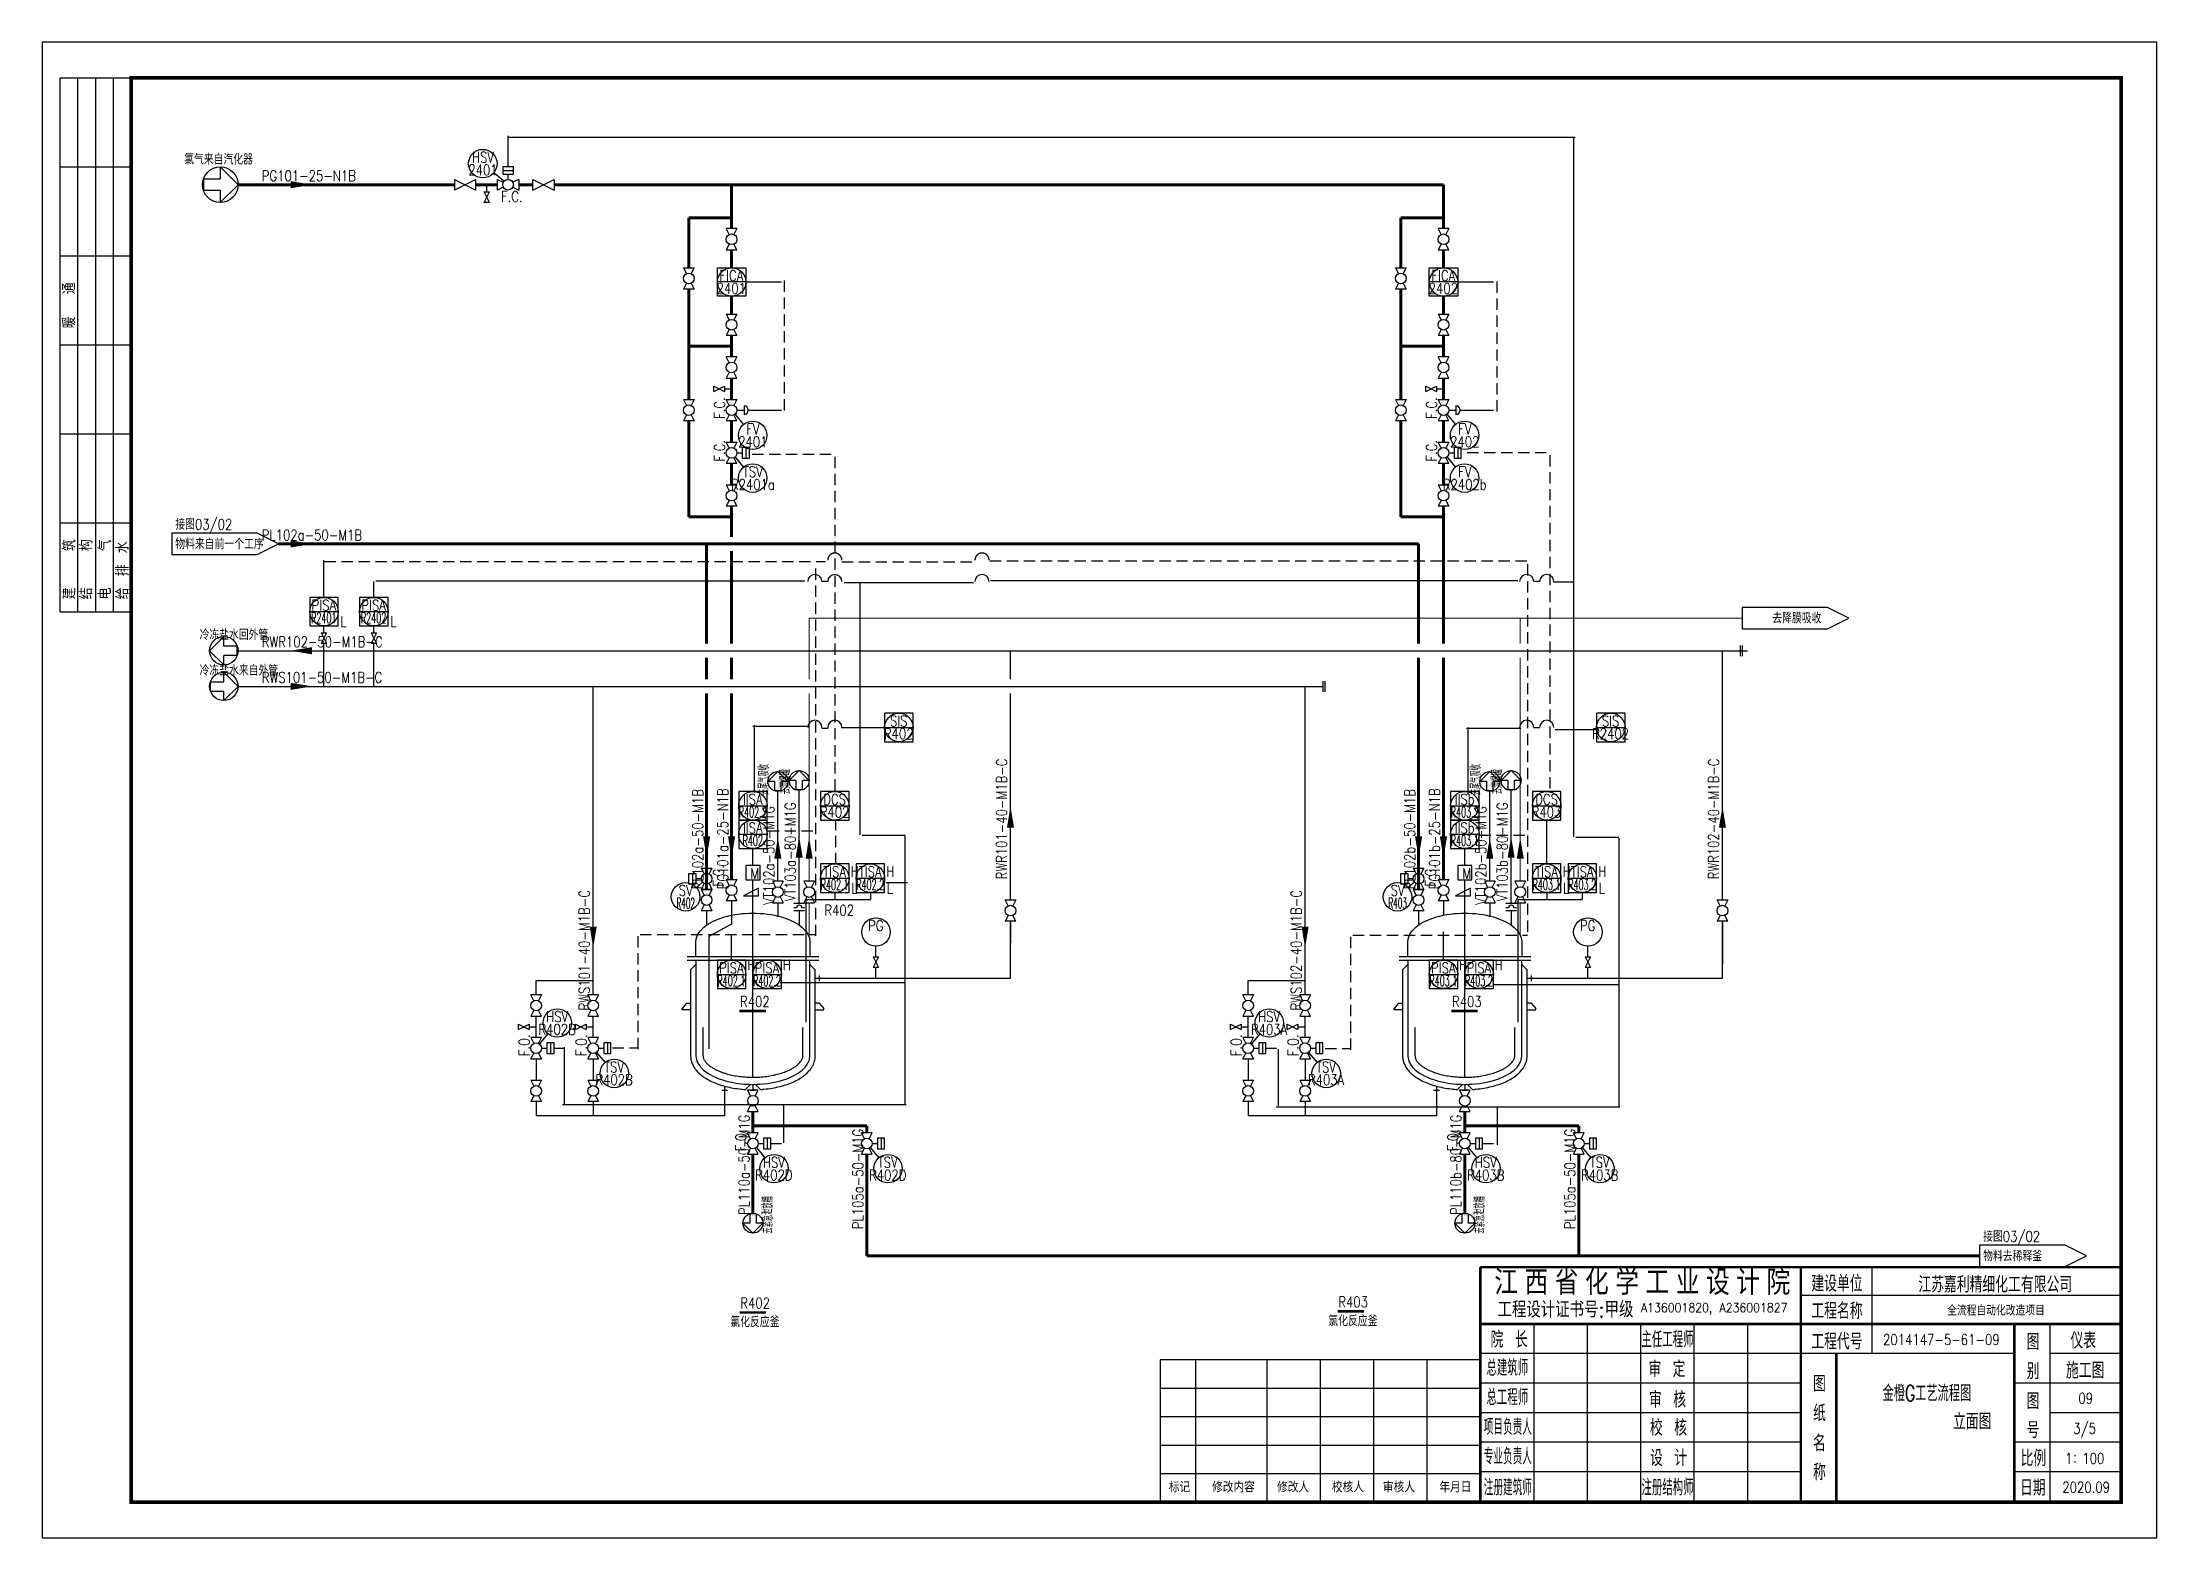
# Model space of a CAD drawing. Header units: millimetres. Extents: x 166235 to 642180, y -176646 to -48310.
# Drawn here: x 520590 to 579990, y -128560 to -86560 of the extents above; entities that cross this region are included whole.
import ezdxf
from ezdxf.enums import TextEntityAlignment as Align

# ---------------------------------------------------------------- set-up
doc = ezdxf.new("R2010")
doc.units = ezdxf.units.MM
doc.header["$LTSCALE"] = 1000
doc.linetypes.add('ACAD_ISO04W100', pattern=[30, 24, -3, 0, -3])
doc.linetypes.add('DASHED2', pattern=[9.525, 6.35, -3.175])
for name, color, linetype in [('01', 7, 'Continuous'), ('A-Title', 7, 'Continuous'), ('PUB_TITLE', 4, 'Continuous'), ('TK', 4, 'Continuous'), ('仪表', 1, 'Continuous'), ('图框', 7, 'Continuous'), ('文字', 3, 'Continuous'), ('物料管线', 4, 'Continuous'), ('阀门', 2, 'Continuous')]:
    doc.layers.add(name, color=color, linetype=linetype)
for name, color, linetype, lineweight in [('主物料管线', 1, 'Continuous', 60), ('文本', 7, 'Continuous', 18), ('次物料管线', 4, 'Continuous', 30), ('设备', 2, 'Continuous', 90)]:
    doc.layers.add(name, color=color, linetype=linetype, lineweight=lineweight)
doc.styles.add('HZ', font='txt.shx', dxfattribs={"width": 0.8, "bigfont": 'hhztxt.shx'})
doc.styles.add('HZ1', font='txt.shx', dxfattribs={"width": 0.8, "bigfont": 'hztxt.shx'})
doc.styles.add('TB', font='COMPLEX', dxfattribs={"bigfont": 'ST64S'})
doc.styles.add('华新', font='txt8.shx', dxfattribs={"width": 0.8, "bigfont": '1hztxt.shx'})
doc.styles.add('华新字体', font='txt8.shx', dxfattribs={"width": 0.8, "bigfont": '1hztxt.shx'})
doc.linetypes.add('FENCELINE1', pattern='A,6.35,-2.54,[133,ltypeshp.shx,S=2.54,R=0,X=-2.54,Y=0],-2.54,25.4', length=36.83)

msp = doc.modelspace()

# ---------------------------------------------------------------- texts
at = {"layer": 'A-Title', "color": 191, "style": 'HZ1', "width": 0.8}
for s, height, p in [('2014147-5-61-09', 300, (573940, -122997)), ('09', 300, (577996, -124644)), ('    立面图', 450, (574108, -125270)), ('1：100', 300, (577968, -126334))]:
    msp.add_text(s, height=height, dxfattribs=at).set_placement(p, align=Align.MIDDLE)
at = {"layer": 'TK', "color": 191, "style": 'HZ1', "width": 0.7}
msp.add_text('金橙G工艺流程图', height=450, dxfattribs=at).set_placement((573534, -124477), align=Align.MIDDLE)
at = {"layer": '文字', "color": 3, "ltscale": 8, "style": '华新'}
for s, width, p in [('HSV', 0.8, (532970, -89937, 2045)), ('2401', 0.8, (532970, -90296, 2045)), ('FICA', 0.8, (539949, -93262, 2045)), ('FICA', 0.8, (559949, -93262, 2045)), ('2401', 0.8, (539949, -93621, 2045)), ('2402', 0.8, (559949, -93621, 2045)), ('FV', 0.8, (540552, -97571, 2045)), ('FV', 0.8, (560552, -97571, 2045)), ('2401', 0.8, (540552, -97930, 2045)), ('2402', 0.8, (560552, -97930, 2045)), ('TSV', 0.8, (540552, -98771, 2045)), ('FV', 0.8, (560552, -98771, 2045)), ('R2401a', 0.8, (540552, -99130, 2045)), ('R2402b', 0.8, (560552, -99130, 2045)), ('R2401', 0.55, (528498, -102878, 2045)), ('PISA', 0.8, (528498, -102519, 2045)), ('R2402', 0.55, (529898, -102878, 2045)), ('PISA', 0.8, (529898, -102519, 2045)), ('SIS', 0.8, (544649, -105773, 2045)), ('SIS', 0.8, (564649, -105773, 2045)), ('R402', 0.8, (544649, -106132, 2045)), ('R2402', 0.8, (564649, -106132, 2045)), ('R402.2', 0.55, (540549, -108332, 2045)), ('IISA', 0.8, (540549, -107973, 2045)), ('R402', 0.8, (542849, -108332, 2045)), ('DCS', 0.8, (542849, -107973, 2045)), ('R403.2', 0.55, (560549, -108332, 2045)), ('IISb', 0.8, (560549, -107973, 2045)), ('R403', 0.8, (562849, -108332, 2045)), ('DCS', 0.8, (562849, -107973, 2045)), ('IISA', 0.8, (540549, -108773, 2045)), ('IISb', 0.8, (560549, -108773, 2045)), ('R402', 0.55, (540549, -109132, 2045)), ('R403.1', 0.55, (560549, -109132, 2045)), ('TISA', 0.8, (542849, -110008, 2045)), ('TISA', 0.8, (543849, -110008, 2045)), ('TISA', 0.8, (562849, -110008, 2045)), ('TISA', 0.8, (563849, -110008, 2045)), ('SV', 0.8, (538666, -110530, 2045)), ('R402.1', 0.55, (542849, -110367, 2045)), ('R402.2', 0.55, (543849, -110367, 2045)), ('SV', 0.8, (558666, -110530, 2045)), ('R403.1', 0.55, (562849, -110367, 2045)), ('R403.2', 0.55, (563849, -110367, 2045)), ('R402', 0.5, (538666, -110889, 2045)), ('R403', 0.5, (558666, -110889, 2045)), ('PG', 0.8, (544005, -111519, 2045)), ('PG', 0.8, (564005, -111519, 2045)), ('R402.1', 0.55, (539949, -113067, 2045)), ('PISA', 0.8, (539949, -112708, 2045)), ('R402.2', 0.55, (540949, -113067, 2045)), ('PISA', 0.8, (540949, -112708, 2045)), ('R403.1', 0.55, (559949, -113067, 2045)), ('PISA', 0.8, (559949, -112708, 2045)), ('R403.2', 0.55, (560949, -113067, 2045)), ('PISA', 0.8, (560949, -112708, 2045)), ('HSV', 0.8, (535054, -114075, 2045)), ('HSV', 0.8, (555054, -114075, 2045)), ('R402B', 0.8, (535054, -114434, 2045)), ('R403A', 0.8, (555054, -114434, 2045)), ('TSV', 0.8, (536654, -115491, 2045)), ('TSV', 0.8, (556654, -115491, 2045)), ('R402B', 0.8, (536654, -115850, 2045)), ('R403A', 0.8, (556654, -115850, 2045)), ('HSV', 0.8, (541142, -118167, 2045)), ('TSV', 0.8, (544342, -118167, 2045)), ('HSV', 0.8, (561142, -118167, 2045)), ('TSV', 0.8, (564342, -118167, 2045)), ('R402D', 0.8, (541142, -118526, 2045)), ('R402D', 0.8, (544342, -118526, 2045)), ('R403B', 0.8, (561142, -118526, 2045)), ('R403B', 0.8, (564342, -118526, 2045))]:
    msp.add_text(s, height=300, dxfattribs=dict(at, width=width)).set_placement(p, align=Align.CENTER)
at = {"layer": '文字', "style": '华新字体', "width": 0.8}
for s, p in [('F.C.', (533475, -91041, 2045)), ('L', (528966, -102977, 2045)), ('L', (530366, -102977, 2045)), ('M', (540485, -110056)), ('M', (560485, -110056)), ('L', (543316, -110467, 2045)), ('L', (544316, -110467, 2045)), ('L', (563316, -110467, 2045)), ('L', (564316, -110467, 2045)), ('H', (540393, -112617, 2045)), ('H', (541393, -112617, 2045)), ('H', (560393, -112617, 2045)), ('H', (561393, -112617, 2045))]:
    msp.add_text(s, height=300, dxfattribs=at).set_placement(p)
at = {"layer": '文字', "style": '华新字体'}
for s, width, p in [('F.C.', 0.8, (539768, -97136, 2045)), ('F.C.', 0.8, (559768, -97136, 2045)), ('F.C.', 0.8, (539768, -98336, 2045)), ('F.C.', 0.8, (559768, -98336, 2045)), ('去尾气吸收', 0.45, (541004, -107706, 2045)), ('去泄爆罐', 0.45, (541604, -107680, 2045)), ('去尾气吸收', 0.45, (561004, -107706, 2045)), ('去泄爆罐', 0.45, (561604, -107680, 2045)), ('F.C.', 0.8, (539740, -110276, 2045)), ('F.C.', 0.8, (559740, -110276, 2045)), ('F.O.', 0.8, (534280, -115037, 2045)), ('F.O.', 0.8, (535880, -115037, 2045)), ('F.O.', 0.8, (554280, -115037, 2045)), ('F.O.', 0.8, (555880, -115037, 2045)), ('F.O.', 0.8, (540368, -117712, 2045)), ('F.O.', 0.8, (560368, -117712, 2045)), ('去紧急泄放槽', 0.45, (541111, -120020, 2045)), ('去紧急泄放槽', 0.45, (561111, -120020, 2045))]:
    msp.add_text(s, height=300, rotation=90, dxfattribs=dict(at, width=width)).set_placement(p)
at = {"layer": '文字', "color": 3, "ltscale": 8, "style": '华新', "width": 0.8}
for s, p in [('接图03/02', (524326, -100249)), ('物料来自前一个工序', (524326, -100799)), ('去降膜吸收', (569190, -102880)), ('H', (543301, -109995, 2045)), ('H', (544301, -109995, 2045)), ('H', (563301, -109995, 2045)), ('H', (564301, -109995, 2045)), ('接图03/02', (575114, -120247)), ('物料去稀释釜', (575114, -120797))]:
    msp.add_text(s, height=300, dxfattribs=at).set_placement(p)
at = {"layer": '文本', "color": 3, "ltscale": 8, "style": '华新', "width": 0.8}
for s, p in [('氯气来自汽化器', (524576, -89994)), ('PG101-25-N1B', (526756, -90460)), ('PL102a-50-M1B', (526756, -100549)), ('冷冻盐水回外管', (525008, -103347)), ('RWR102-50-M1B-C', (526756, -103549)), ('冷冻盐水来自外管', (525008, -104347)), ('RWS101-50-M1B-C', (526756, -104549)), ('R402', (542562, -111088)), ('R402', (540190, -113653)), ('R403', (560190, -113653)), ('氯化反应釜', (539920, -122648)), ('R402', (540198, -122119)), ('氯化反应釜', (556719, -122618)), ('R403', (556997, -122089))]:
    msp.add_text(s, height=300, dxfattribs=at).set_placement(p)
for s, p in [('RWR101-40-M1B-C', (547690, -110071)), ('RWR102-40-M1B-C', (567690, -110071)), ('PL102a-50-M1B', (539154, -110353)), ('PG101a-25-N1B', (539854, -110353)), ('VT102a-50-M1G', (541154, -110786)), ('VT103a-80-M1G', (541754, -110687)), ('PL102b-50-M1B', (559154, -110353)), ('PG101b-25-N1B', (559854, -110353)), ('VT102b-50-M1G', (561154, -110786)), ('VT103b-80-M1G', (561754, -110687)), ('RWS101-40-M1B-C', (535966, -113754)), ('RWS102-40-M1B-C', (555966, -113754)), ('PL110a-50-M1G', (540454, -119495)), ('PL110b-80-M1G', (560454, -119495)), ('PL105a-50-M1G', (543654, -119895)), ('PL105a-50-M1G', (563654, -119895))]:
    msp.add_text(s, height=300, rotation=90, dxfattribs=at).set_placement(p)

# ---------------------------------------------------------------- blocks, each defined once
blk = doc.blocks.new('A$C5A2E3D53')
at = {"layer": '设备', "lineweight": -3, "ltscale": 8}
for p, q in [((159, 704), (-267, 486)), ((0, -4610), (0, 919)), ((159, 486), (159, 704)), ((-267, 486), (159, 486)), ((-1600, -1220), (-1600, -800)), ((1600, -800), (1600, -1220)), ((-1850, -1220), (1850, -1220)), ((-1850, -1320), (1850, -1320)), ((-1600, -1445), (-1750, -1591)), ((-1750, -1591), (-1750, -4010)), ((-1600, -1320), (-1600, -4010)), ((1600, -4010), (1600, -1320)), ((1600, -1445), (1750, -1591)), ((1750, -4010), (1750, -1591)), ((1870, -1911), (1870, -1751)), ((1750, -1831), (1870, -1831)), ((-1862, -2528), (-1990, -2682)), ((-1990, -2720), (-1990, -2682)), ((-1750, -2720), (-1990, -2720)), ((-1862, -2528), (-1750, -2528)), ((1862, -2528), (1750, -2528)), ((1750, -2720), (1990, -2720)), ((1862, -2528), (1990, -2682)), ((1990, -2720), (1990, -2682)), ((-1400, -4010), (-1400, -3210)), ((1400, -4010), (1400, -3210)), ((-877, -4970), (-717, -4970)), ((-797, -4859), (-797, -4970)), ((-210, -4952), (-70, -4809)), ((-80, -4970), (80, -4970)), ((0, -4810), (0, -4970)), ((210, -4952), (70, -4809))]:
    blk.add_line(p, q, dxfattribs=at)
at = {"layer": '设备', "lineweight": -3, "ltscale": 8, "extrusion": (0, 0, -1)}
blk.add_ellipse((0, -800), major_axis=(-1600, 0), ratio=0.5, start_param=0, end_param=3.141593, dxfattribs=at)
at = {"layer": '设备', "lineweight": -3, "ltscale": 8}
blk.add_ellipse((0, -4010), major_axis=(-1600, 0), ratio=0.5, start_param=0, end_param=3.141593, dxfattribs=at)
for points, knots in [([(-1750, -4010), (-1750, -4032), (-1749, -4054), (-1743, -4097), (-1740, -4119), (-1729, -4162), (-1723, -4183), (-1708, -4225), (-1699, -4245), (-1680, -4285), (-1669, -4305), (-1645, -4344), (-1632, -4362), (-1596, -4410), (-1572, -4438), (-1520, -4491), (-1492, -4517), (-1432, -4566), (-1400, -4590), (-1316, -4646), (-1262, -4678), (-1148, -4736), (-1087, -4762), (-959, -4811), (-893, -4833), (-755, -4871), (-683, -4888), (-537, -4917), (-462, -4928), (-329, -4944), (-270, -4950), (-212, -4953)], [0, 0, 0, 0, 0.059781, 0.059781, 0.119561, 0.119561, 0.179342, 0.179342, 0.239122, 0.239122, 0.298903, 0.298903, 0.358683, 0.358683, 0.45262, 0.45262, 0.546558, 0.546558, 0.640495, 0.640495, 0.780067, 0.780067, 0.919638, 0.919638, 1.05921, 1.05921, 1.198782, 1.198782, 1.338354, 1.338354, 1.444141, 1.444141, 1.444141, 1.444141]), ([(-1400, -4010), (-1400, -4018), (-1399, -4027), (-1397, -4044), (-1396, -4052), (-1391, -4070), (-1389, -4079), (-1381, -4097), (-1377, -4107), (-1367, -4127), (-1361, -4137), (-1348, -4158), (-1340, -4168), (-1323, -4190), (-1314, -4201), (-1293, -4223), (-1282, -4235), (-1252, -4262), (-1232, -4278), (-1189, -4311), (-1165, -4327), (-1114, -4358), (-1087, -4374), (-1029, -4404), (-998, -4418), (-934, -4446), (-900, -4459), (-830, -4485), (-793, -4496), (-702, -4523), (-647, -4537), (-532, -4562), (-473, -4572), (-352, -4590), (-291, -4596), (-166, -4606), (-103, -4609), (23, -4611), (87, -4609), (212, -4603), (275, -4598), (397, -4584), (458, -4575), (575, -4553), (632, -4541), (742, -4512), (795, -4496), (895, -4461), (943, -4443), (1024, -4406), (1059, -4389), (1124, -4353), (1154, -4334), (1209, -4296), (1233, -4277), (1273, -4243), (1288, -4228), (1316, -4198), (1329, -4184), (1350, -4155), (1359, -4141), (1373, -4117), (1378, -4106), (1386, -4085), (1390, -4075), (1395, -4055), (1397, -4046), (1399, -4028), (1400, -4019), (1400, -4010)], [0, 0, 0, 0, 0.062461, 0.062461, 0.124921, 0.124921, 0.187382, 0.187382, 0.249843, 0.249843, 0.312304, 0.312304, 0.374764, 0.374764, 0.437225, 0.437225, 0.499686, 0.499686, 0.589512, 0.589512, 0.679339, 0.679339, 0.769165, 0.769165, 0.858991, 0.858991, 0.948818, 0.948818, 1.038644, 1.038644, 1.165049, 1.165049, 1.291453, 1.291453, 1.417858, 1.417858, 1.544263, 1.544263, 1.670668, 1.670668, 1.797072, 1.797072, 1.923477, 1.923477, 2.049882, 2.049882, 2.176286, 2.176286, 2.302691, 2.302691, 2.40815, 2.40815, 2.513608, 2.513608, 2.619067, 2.619067, 2.702477, 2.702477, 2.785887, 2.785887, 2.869297, 2.869297, 2.937948, 2.937948, 3.006598, 3.006598, 3.075249, 3.075249, 3.141593, 3.141593, 3.141593, 3.141593]), ([(212, -4953), (245, -4951), (278, -4949), (387, -4938), (463, -4928), (611, -4903), (684, -4888), (825, -4853), (893, -4832), (1025, -4787), (1087, -4762), (1207, -4707), (1263, -4677), (1368, -4613), (1417, -4579), (1495, -4515), (1526, -4486), (1582, -4427), (1608, -4396), (1648, -4339), (1664, -4313), (1692, -4261), (1704, -4235), (1724, -4180), (1732, -4152), (1744, -4096), (1748, -4067), (1750, -4029), (1750, -4019), (1750, -4010)], [1.697452, 1.697452, 1.697452, 1.697452, 1.757069, 1.757069, 1.896641, 1.896641, 2.036213, 2.036213, 2.175784, 2.175784, 2.315356, 2.315356, 2.454928, 2.454928, 2.5945, 2.5945, 2.698141, 2.698141, 2.801782, 2.801782, 2.880315, 2.880315, 2.958849, 2.958849, 3.037383, 3.037383, 3.115916, 3.115916, 3.141593, 3.141593, 3.141593, 3.141593])]:
    blk.add_open_spline(points, degree=3, knots=knots, dxfattribs=at)
blk = doc.blocks.new('_LABEL1')
for p, q in [((-150, 20), (-75, 20)), ((-150, 20), (-150, 0)), ((-125, 20), (-125, 0)), ((-100, 20), (-100, 0)), ((-75, 20), (-75, 0)), ((-75, 20), (-75, 0)), ((-75, 20), (0, 20)), ((-50, 20), (-50, 0)), ((-25, 20), (-25, 0)), ((0, 20), (0, 0)), ((-150, 15), (-75, 15)), ((-75, 15), (0, 15)), ((-150, 10), (-75, 10)), ((-75, 10), (0, 10)), ((-150, 5), (-75, 5)), ((-150, 0), (-75, 0)), ((-75, 5), (0, 5)), ((-75, 0), (0, 0))]:
    blk.add_line(p, q)
at = {"style": 'HZ'}
for s, p in [('建   筑', (-146.45, 15.65)), ('暖  通', (-70.35, 15.73)), ('结   构', (-146.45, 10.91)), ('电   气', (-146.45, 5.65)), ('给 排 水', (-146.45, 0.73))]:
    blk.add_text(s, height=3.509, dxfattribs=at).set_placement(p)
blk = doc.blocks.new('A$C4E702416')
at = {"color": 140}
for p, q in [((51400, 7600), (51400, 5170)), ((58400, 6800), (49400, 6800)), ((41900, 6000), (41900, 1000)), ((43400, 6000), (43400, 1000)), ((44900, 6000), (44900, 1000)), ((46400, 6000), (46400, 1000)), ((47900, 6000), (47900, 1000)), ((56400, 6000), (56400, 1000)), ((55400, 5170), (40400, 5170)), ((58400, 5170), (56400, 5170)), ((49400, 4340), (40400, 4340)), ((58400, 4340), (55400, 4340)), ((49400, 3510), (40400, 3510)), ((58400, 3510), (56400, 3510)), ((49400, 2680), (40400, 2680)), ((58400, 2680), (55400, 2680)), ((49400, 1850), (40400, 1850)), ((58400, 1850), (55400, 1850))]:
    blk.add_line(p, q, dxfattribs=at)
for p, q in [((40400, 5000), (31400, 5000)), ((31400, 5000), (31400, 1000)), ((32400, 5000), (32400, 1000)), ((34400, 5000), (34400, 1000)), ((35900, 5000), (35900, 1000)), ((37400, 5000), (37400, 1000)), ((38900, 5000), (38900, 1000)), ((40400, 1000), (40400, 5000)), ((31400, 4200), (40400, 4200)), ((31400, 3400), (40400, 3400)), ((31400, 2600), (40400, 2600)), ((31400, 1800), (40400, 1800)), ((31400, 1000), (40400, 1000))]:
    blk.add_line(p, q)
at = {"color": 140, "const_width": 70}
for points in [[(58400, 7600), (40400, 7600)], [(40400, 7600), (40400, 1000)], [(49400, 7600), (49400, 1000)], [(58400, 6000), (40400, 6000)], [(55400, 6000), (55400, 1000)], [(50400, 5170), (50400, 1000)]]:
    blk.add_lwpolyline(points, dxfattribs=at)
at = {"layer": 'PUB_TITLE'}
blk.add_lwpolyline([(0, 0), (59400, 0), (59400, 42000), (0, 42000)], close=True, dxfattribs=at)
at = {"layer": 'PUB_TITLE', "const_width": 100}
blk.add_lwpolyline([(2500, 1000), (58400, 1000), (58400, 41000), (2500, 41000)], close=True, dxfattribs=at)
at = {"layer": 'PUB_TITLE', "linetype": 'ByBlock', "xscale": 100, "yscale": 100, "zscale": 100, "rotation": 90}
blk.add_blockref('_LABEL1', (2500, 41000), dxfattribs=at)
at = {"style": 'HZ1'}
for s, p in [('标记', (31647, 1274)), ('修改内容', (32863, 1274)), ('修改人', (34688, 1274)), ('校核人', (36228, 1274)), ('审核人', (37661, 1274)), ('年月日', (39247, 1274))]:
    blk.add_text(s, height=300, dxfattribs=at).set_placement(p)
at = {"layer": 'TK', "style": 'TB'}
for s, p in [('江', (40790, 6819)), ('西', (41640, 6819)), ('省', (42490, 6819)), ('化', (43340, 6819)), ('学', (44190, 6819)), ('工', (45040, 6819)), ('业', (45890, 6819)), ('设', (46740, 6819)), ('计', (47590, 6819)), ('院', (48440, 6819))]:
    blk.add_text(s, height=700, dxfattribs=at).set_placement(p)
at = {"layer": 'TK', "style": 'HZ1'}
for s, height, width, p in [('建设单位', 450, 0.8, (50417, 7162)), ('工程设计证书号:甲级', 450, 0.9, (42792, 6432)), ('A136001820, A236001827', 250, 0.9, (46969, 6423)), ('工程名称', 450, 0.8, (50417, 6393)), ('院 长', 450, 0.8, (41206, 5589)), ('主任工程师', 450, 0.65, (45657, 5590)), ('工程代号', 450, 0.8, (50417, 5530)), ('图', 450, 0.8, (55926, 5510)), ('总建筑师', 450, 0.65, (41157, 4796)), ('审 定', 450, 0.8, (45643, 4759)), ('别', 450, 0.8, (55926, 4695)), ('总工程师', 450, 0.65, (41157, 3966)), ('图', 450, 0.8, (49926, 4337)), ('审 核', 450, 0.8, (45657, 3904)), ('纸', 450, 0.8, (49926, 3522)), ('图', 450, 0.8, (55926, 3850)), ('项目负责人', 450, 0.6, (41171, 3136)), ('校 核', 450, 0.8, (45685, 3111)), ('号', 450, 0.8, (55926, 3035)), ('专业负责人', 450, 0.6, (41171, 2306)), ('设 计', 450, 0.8, (45685, 2259)), ('名', 450, 0.8, (49926, 2677)), ('比例', 450, 0.8, (55935, 2253)), ('称', 450, 0.8, (49926, 1862)), ('注册建筑师', 450, 0.6, (41171, 1434)), ('注册结构师', 450, 0.65, (45657, 1434)), ('日期', 450, 0.8, (55918, 1423))]:
    blk.add_text(s, height=height, dxfattribs=dict(at, width=width)).set_placement(p, align=Align.MIDDLE)
at = {"layer": 'TK', "color": 7, "style": 'HZ1'}
for s, height, width, p in [('江苏嘉利精细化工有限公司', 450, 0.8, (54864, 7135)), ('全流程自动化改造项目', 290, 0.9, (54885, 6401)), ('仪表', 450, 0.8, (57338, 5560)), ('施工图', 450, 0.8, (57390, 4723)), ('3/5', 300, 0.8, (57376, 3046)), ('2020.09', 300, 0.8, (57416, 1419))]:
    blk.add_text(s, height=height, dxfattribs=dict(at, width=width)).set_placement(p, align=Align.MIDDLE)

# ---------------------------------------------------------------- linework, layer by layer
at = {"color": 2}
for p, q in [((533674, -90410), (533674, -90260)), ((533374, -90410), (533539, -90493)), ((533374, -90710), (533374, -90410)), ((533539, -90627), (533374, -90710)), ((533974, -90410), (533808, -90493)), ((533808, -90627), (533974, -90710)), ((533974, -90410), (533974, -90710)), ((539887, -96758), (539804, -96592)), ((539804, -96592), (540104, -96592)), ((540104, -96592), (540021, -96758)), ((559887, -96758), (559804, -96592)), ((559804, -96592), (560104, -96592)), ((560104, -96592), (560021, -96758)), ((539887, -97026), (539804, -97192)), ((540104, -97192), (539804, -97192)), ((540104, -97192), (540021, -97026)), ((540104, -96892), (540304, -96892)), ((559887, -97026), (559804, -97192)), ((560104, -97192), (559804, -97192)), ((560104, -97192), (560021, -97026)), ((560104, -96892), (560304, -96892)), ((539887, -97958), (539804, -97792)), ((539804, -97792), (540104, -97792)), ((540104, -97792), (540021, -97958)), ((559887, -97958), (559804, -97792)), ((559804, -97792), (560104, -97792)), ((560104, -97792), (560021, -97958)), ((539887, -98226), (539804, -98392)), ((540104, -98392), (539804, -98392)), ((540104, -98392), (540021, -98226)), ((540104, -98092), (540254, -98092)), ((559887, -98226), (559804, -98392)), ((560104, -98392), (559804, -98392)), ((560104, -98392), (560021, -98226)), ((560104, -98092), (560254, -98092)), ((539104, -110051), (538954, -110051)), ((559104, -110051), (558954, -110051)), ((547723, -110814), (547640, -110648)), ((547640, -110648), (547940, -110648)), ((547940, -110648), (547857, -110814)), ((567723, -110814), (567640, -110648)), ((567640, -110648), (567940, -110648)), ((567940, -110648), (567857, -110814)), ((547723, -111083), (547640, -111248)), ((547940, -111248), (547640, -111248)), ((547940, -111248), (547857, -111083)), ((567723, -111083), (567640, -111248)), ((567940, -111248), (567640, -111248)), ((567940, -111248), (567857, -111083)), ((534616, -114813), (534766, -114813)), ((536216, -114813), (536366, -114813)), ((554616, -114813), (554766, -114813)), ((556216, -114813), (556366, -114813)), ((540704, -117488), (540854, -117488)), ((543904, -117488), (544054, -117488)), ((560704, -117488), (560854, -117488)), ((563904, -117488), (564054, -117488))]:
    msp.add_line(p, q, dxfattribs=at)
for points in [[(526626, -100349), (524226, -100349), (524226, -100949), (526626, -100949)], [(526626, -100949), (527226, -100649), (526626, -100349)], [(570740, -102430), (568340, -102430), (568340, -103030), (570740, -103030)], [(570740, -103030), (571340, -102730), (570740, -102430)], [(577414, -120347), (575014, -120347), (575014, -120947), (577414, -120947)], [(577414, -120947), (578014, -120647), (577414, -120347)]]:
    msp.add_lwpolyline(points)
for centre in [(540304, -96892), (560304, -96892)]:
    msp.add_arc(centre, 120, 270, 90, dxfattribs=at)
at = {"layer": '01'}
for points in [[(540354, -110085), (540754, -110085), (540754, -109685), (540354, -109685)], [(560354, -110085), (560754, -110085), (560754, -109685), (560354, -109685)]]:
    msp.add_lwpolyline(points, close=True, dxfattribs=at)
at = {"layer": '主物料管线'}
for p, q in [((526090, -90560), (532174, -90560)), ((533374, -90560), (532774, -90560)), ((533374, -90560), (532774, -90560)), ((533974, -90560), (534374, -90560)), ((534974, -90560), (559954, -90560)), ((539954, -91792), (539954, -90560)), ((559954, -91792), (559954, -90560)), ((538754, -91492), (538754, -92892)), ((539954, -91492), (538754, -91492)), ((558754, -91492), (558754, -92892)), ((559954, -91492), (558754, -91492)), ((539954, -92892), (539954, -92392)), ((559954, -92892), (559954, -92392)), ((538754, -93492), (538754, -95092)), ((539954, -94192), (539954, -93692)), ((558754, -93492), (558754, -95092)), ((559954, -94192), (559954, -93692)), ((539954, -95392), (539954, -94792)), ((539954, -95000), (539954, -94792)), ((559954, -95392), (559954, -94792)), ((559954, -95000), (559954, -94792)), ((538754, -95092), (538754, -96592)), ((539954, -95092), (538754, -95092)), ((538754, -95092), (539954, -95092)), ((558754, -95092), (558754, -96592)), ((559954, -95092), (558754, -95092)), ((558754, -95092), (559954, -95092)), ((539954, -96592), (539954, -95992)), ((539954, -96592), (539954, -95992)), ((559954, -96592), (559954, -95992)), ((559954, -96592), (559954, -95992)), ((538754, -97192), (538754, -99892)), ((539954, -97792), (539954, -97192)), ((558754, -97192), (558754, -99892)), ((559954, -97792), (559954, -97192)), ((539954, -98992), (539954, -98392)), ((559954, -98992), (559954, -98392)), ((539954, -100449), (539954, -99592)), ((559954, -103449), (559954, -99592)), ((538754, -99892), (539954, -99892)), ((558754, -99892), (559954, -99892)), ((527226, -100649), (559254, -100649)), ((539254, -103449), (539254, -100649)), ((539954, -103449), (539954, -100849)), ((559254, -103449), (559254, -100649)), ((539254, -104449), (539254, -103849)), ((539954, -104449), (539954, -103849)), ((559254, -110351), (559254, -103849)), ((559954, -110076), (559954, -103849)), ((539254, -110351), (539254, -104849)), ((539954, -110076), (539954, -104849)), ((540554, -116588), (540554, -117188)), ((540554, -116988), (543754, -116988)), ((543754, -117188), (543754, -116988)), ((560554, -116588), (560554, -117188)), ((560554, -116988), (563754, -116988)), ((563754, -117188), (563754, -116988)), ((540554, -117788), (540554, -119447)), ((543754, -117788), (543754, -120647)), ((560554, -117788), (560554, -119447)), ((563754, -117788), (563754, -120647)), ((543754, -120647), (575014, -120647))]:
    msp.add_line(p, q, dxfattribs=at)
for points in [[(528165, -90560, 0, 200, 0), (527565, -90560, 300, 300, 0)], [(528165, -100649, 0, 200, 0), (527565, -100649, 300, 300, 0)], [(527565, -103649, 0, 200, 0), (528165, -103649, 300, 300, 0)], [(528165, -104649, 0, 200, 0), (527565, -104649, 300, 300, 0)], [(547790, -108018, 0, 200, 0), (547790, -108618, 300, 300, 0)], [(567790, -108018, 0, 200, 0), (567790, -108618, 300, 300, 0)], [(539254, -109466, 0, 200, 0), (539254, -108866, 300, 300, 0)], [(539954, -109466, 0, 200, 0), (539954, -108866, 300, 300, 0)], [(541254, -108891, 0, 200, 0), (541254, -109491, 300, 300, 0)], [(541854, -108865, 0, 200, 0), (541854, -109465, 300, 300, 0)], [(542132, -108891, 0, 200, 0), (542132, -109491, 300, 300, 0)], [(559254, -109466, 0, 200, 0), (559254, -108866, 300, 300, 0)], [(559954, -109466, 0, 200, 0), (559954, -108866, 300, 300, 0)], [(561254, -108891, 0, 200, 0), (561254, -109491, 300, 300, 0)], [(561854, -108865, 0, 200, 0), (561854, -109465, 300, 300, 0)], [(562110, -108891, 0, 200, 0), (562110, -109491, 300, 300, 0)], [(536066, -111994, 0, 200, 0), (536066, -111394, 300, 300, 0)], [(556066, -111994, 0, 200, 0), (556066, -111394, 300, 300, 0)]]:
    msp.add_lwpolyline(points, format="xyseb", dxfattribs=at)
at = {"layer": '仪表'}
for p, q in [((533559, -90464), (533272, -90224)), ((540354, -93292), (539554, -93292)), ((560354, -93292), (559554, -93292)), ((540050, -97007), (540290, -97294)), ((560050, -97007), (560290, -97294)), ((540050, -98207), (540290, -98494)), ((560050, -98207), (560290, -98494)), ((528103, -102549), (528903, -102549)), ((529503, -102549), (530303, -102549)), ((528503, -103149), (528503, -102949)), ((529903, -103149), (529903, -102949)), ((528503, -104639), (528503, -103449)), ((529903, -104639), (529903, -103449)), ((544254, -105803), (545054, -105803)), ((564254, -105803), (565054, -105803)), ((540154, -108003), (540954, -108003)), ((542454, -108003), (543254, -108003)), ((560154, -108003), (560954, -108003)), ((562454, -108003), (563254, -108003)), ((540154, -108803), (540954, -108803)), ((560154, -108803), (560954, -108803)), ((539140, -110149), (538965, -110299)), ((542454, -110038), (543254, -110038)), ((542854, -110438), (542854, -110638)), ((543454, -110038), (544254, -110038)), ((543854, -110438), (543854, -110638)), ((559140, -110149), (558965, -110299)), ((562454, -110038), (563254, -110038)), ((562854, -110438), (562854, -110638)), ((563454, -110038), (564254, -110038)), ((563854, -110438), (563854, -110638)), ((542054, -110638), (543854, -110638)), ((542054, -114081), (542054, -110638)), ((562054, -110638), (563854, -110638)), ((562054, -114081), (562054, -110638)), ((544010, -112248), (544010, -111948)), ((564010, -112248), (564010, -111948)), ((539554, -112738), (540354, -112738)), ((540554, -112738), (541354, -112738)), ((544010, -112848), (544010, -112548)), ((559554, -112738), (560354, -112738)), ((560554, -112738), (561354, -112738)), ((564010, -112848), (564010, -112548)), ((534562, -114698), (534802, -114411)), ((554562, -114698), (554802, -114411)), ((536162, -114928), (536402, -115214)), ((556162, -114928), (556402, -115214)), ((540650, -117603), (540890, -117889)), ((543850, -117603), (544090, -117889)), ((560650, -117603), (560890, -117889)), ((563850, -117603), (564090, -117889))]:
    msp.add_line(p, q, dxfattribs=at)
for points in [[(540354, -93692), (539554, -93692), (539554, -92892), (540354, -92892)], [(560354, -93692), (559554, -93692), (559554, -92892), (560354, -92892)], [(528103, -102949), (528903, -102949), (528903, -102149), (528103, -102149)], [(529503, -102949), (530303, -102949), (530303, -102149), (529503, -102149)], [(544254, -106203), (545054, -106203), (545054, -105403), (544254, -105403)], [(564254, -106203), (565054, -106203), (565054, -105403), (564254, -105403)], [(540154, -108403), (540954, -108403), (540954, -107603), (540154, -107603)], [(542454, -108403), (543254, -108403), (543254, -107603), (542454, -107603)], [(560154, -108403), (560954, -108403), (560954, -107603), (560154, -107603)], [(562454, -108403), (563254, -108403), (563254, -107603), (562454, -107603)], [(540154, -109203), (540954, -109203), (540954, -108403), (540154, -108403)], [(560154, -109203), (560954, -109203), (560954, -108403), (560154, -108403)], [(542454, -110438), (543254, -110438), (543254, -109638), (542454, -109638)], [(543454, -110438), (544254, -110438), (544254, -109638), (543454, -109638)], [(562454, -110438), (563254, -110438), (563254, -109638), (562454, -109638)], [(563454, -110438), (564254, -110438), (564254, -109638), (563454, -109638)], [(539554, -113138), (540354, -113138), (540354, -112338), (539554, -112338)], [(540554, -113138), (541354, -113138), (541354, -112338), (540554, -112338)], [(559554, -113138), (560354, -113138), (560354, -112338), (559554, -112338)], [(560554, -113138), (561354, -113138), (561354, -112338), (560554, -112338)]]:
    msp.add_lwpolyline(points, close=True, dxfattribs=at)
for centre in [(532965, -89967), (539954, -93292), (559954, -93292), (540547, -97600), (560547, -97600), (540547, -98800), (560547, -98800), (528503, -102549), (529903, -102549), (544654, -105803), (564654, -105803), (540554, -108003), (542854, -108003), (560554, -108003), (562854, -108003), (540554, -108803), (560554, -108803), (542854, -110038), (543854, -110038), (562854, -110038), (563854, -110038), (538661, -110560), (558661, -110560), (544010, -111548), (564010, -111548), (539954, -112738), (540954, -112738), (559954, -112738), (560954, -112738), (535059, -114104), (555059, -114104), (536659, -115521), (556659, -115521), (541147, -118196), (544347, -118196), (561147, -118196), (564347, -118196)]:
    msp.add_circle(centre, 400, dxfattribs=at)
at = {"layer": '图框', "color": 150}
msp.add_line((523090, -127560), (523090, -87560), dxfattribs=at)
at = {"layer": '文本', "color": 3, "ltscale": 8}
for p, q in [((542132, -104449), (542132, -102730)), ((542132, -102730), (568340, -102730)), ((562110, -103449), (562110, -102730)), ((562110, -110125), (562110, -103849)), ((542132, -110125), (542132, -104849)), ((542132, -111686), (542132, -110725)), ((562110, -111631), (562110, -110725))]:
    msp.add_line(p, q, dxfattribs=at)
at = {"layer": '次物料管线', "color": 0, "linetype": 'FENCELINE1', "ltscale": 0.01}
for p, q in [((533670, -89225), (563650, -89225)), ((563615, -108880), (563615, -89250)), ((529960, -101685), (542010, -101685)), ((543120, -101735), (546750, -101735)), ((543565, -108820), (543565, -101730)), ((547230, -101675), (562040, -101675)), ((563040, -101715), (563610, -101715)), ((540550, -105765), (542080, -105765)), ((540595, -107630), (540595, -105740)), ((543040, -105805), (544250, -105805)), ((560600, -105825), (562130, -105825)), ((560645, -107690), (560645, -105800)), ((563090, -105865), (564300, -105865)), ((543620, -108825), (544830, -108825)), ((544835, -116380), (544835, -108850)), ((563670, -108885), (564880, -108885)), ((564885, -116440), (564885, -108910)), ((544295, -110155), (544900, -110155)), ((541320, -112965), (544840, -112965)), ((561370, -113025), (564890, -113025)), ((535265, -116370), (535265, -114780)), ((555315, -116430), (555315, -114840)), ((535200, -116395), (544860, -116395)), ((541425, -117470), (541425, -116390)), ((555250, -116455), (564910, -116455)), ((561475, -117530), (561475, -116450))]:
    msp.add_line(p, q, dxfattribs=at)
at = {"layer": '次物料管线'}
for p, q in [((526090, -103649), (568490, -103649)), ((547790, -104449), (547790, -103649)), ((567790, -110048), (567790, -103649)), ((568290, -103499), (568290, -103799)), ((568340, -103499), (568340, -103799)), ((556566, -104499), (556566, -104799)), ((556616, -104499), (556616, -104799)), ((526090, -104649), (556566, -104649)), ((536066, -113313), (536066, -104649)), ((547790, -109448), (547790, -104849)), ((556066, -113313), (556066, -104649)), ((541254, -110125), (541254, -107600)), ((541854, -110751), (541854, -107574)), ((561254, -110125), (561254, -107600)), ((561854, -110751), (561854, -107574)), ((547790, -110648), (547790, -109448)), ((567790, -110648), (567790, -110048)), ((547790, -111848), (547790, -111248)), ((567790, -112448), (567790, -111248)), ((547790, -112848), (547790, -111848)), ((542424, -112848), (547790, -112848)), ((562424, -112848), (567790, -112848)), ((567790, -112848), (567790, -112448)), ((534466, -113313), (534466, -112913)), ((534466, -112913), (536066, -112913)), ((554466, -113313), (554466, -112913)), ((554466, -112913), (556066, -112913)), ((534466, -114513), (534466, -113913)), ((536066, -114513), (536066, -113913)), ((554466, -114513), (554466, -113913)), ((556066, -114513), (556066, -113913)), ((534466, -115113), (534466, -115713)), ((536066, -115113), (536066, -115713)), ((554466, -115113), (554466, -115713)), ((556066, -115113), (556066, -115713)), ((534466, -116313), (534466, -116713)), ((536066, -116313), (536066, -116713)), ((539757, -115988), (539757, -116713)), ((554466, -116313), (554466, -116713)), ((556066, -116313), (556066, -116713)), ((559757, -115988), (559757, -116713)), ((539757, -116713), (534466, -116713)), ((559757, -116713), (554466, -116713))]:
    msp.add_line(p, q, dxfattribs=at)
at = {"layer": '物料管线', "color": 0, "linetype": 'FENCELINE1', "ltscale": 10}
for p, q in [((533674, -90060), (533674, -89187)), ((529903, -102149), (529903, -101706)), ((542654, -101706), (542492, -101706)), ((562654, -101706), (562492, -101706)), ((542490, -105820), (542670, -105820)), ((562492, -105803), (562654, -105803)), ((534966, -114813), (535266, -114813)), ((554966, -114813), (555266, -114813)), ((541054, -117488), (541354, -117488)), ((561054, -117488), (561354, -117488))]:
    msp.add_line(p, q, dxfattribs=at)
at = {"layer": '物料管线'}
for p, q in [((533074, -90760), (533074, -90560)), ((539754, -96292), (539954, -96292)), ((559754, -96292), (559954, -96292)), ((547790, -110648), (547790, -110048)), ((567790, -110648), (567790, -110048)), ((547790, -111248), (547790, -111848)), ((567790, -111248), (567790, -112448)), ((534266, -114213), (534466, -114213)), ((535866, -114213), (536066, -114213)), ((554266, -114213), (554466, -114213)), ((555866, -114213), (556066, -114213))]:
    msp.add_line(p, q, dxfattribs=at)
at = {"layer": '物料管线', "color": 8, "linetype": 'DASHED2', "ltscale": 0.05}
for p, q in [((541440, -96900), (541440, -93240)), ((561460, -96930), (561460, -93270)), ((540530, -98130), (542750, -98130)), ((542860, -107570), (542860, -98080)), ((560620, -98080), (562840, -98080)), ((562950, -107520), (562950, -98030)), ((528520, -101140), (542590, -101140)), ((542320, -111660), (542320, -101230)), ((543050, -101150), (546820, -101150)), ((547210, -101120), (562350, -101120)), ((562320, -111540), (562320, -101110)), ((542880, -109640), (542880, -108390)), ((540970, -108710), (542310, -108710)), ((560970, -108830), (562310, -108830)), ((537330, -114840), (537330, -111620)), ((537390, -111620), (542290, -111620)), ((557350, -114860), (557350, -111640)), ((557410, -111640), (562310, -111640)), ((536610, -114800), (537320, -114800)), ((556630, -114820), (557340, -114820))]:
    msp.add_line(p, q, dxfattribs=at)
at = {"layer": '物料管线', "color": 8, "linetype": 'ACAD_ISO04W100', "ltscale": 50}
for p, q in [((540354, -93292), (541360, -93292)), ((540424, -96892), (541360, -96892))]:
    msp.add_line(p, q, dxfattribs=at)
at = {"layer": '物料管线', "color": 8, "linetype": 'DASHED2', "ltscale": 50}
for p, q in [((560354, -93292), (561360, -93292)), ((560424, -96892), (561360, -96892)), ((528503, -102149), (528503, -101106)), ((562854, -109638), (562854, -108403)), ((539954, -112338), (539954, -111620)), ((559954, -112338), (559954, -111548)), ((539954, -112338), (539954, -111748))]:
    msp.add_line(p, q, dxfattribs=at)
at = {"layer": '物料管线', "color": 3, "linetype": 'FENCELINE1', "ltscale": 20}
for p, q in [((540554, -109685), (540554, -109203)), ((560554, -109685), (560554, -109203))]:
    msp.add_line(p, q, dxfattribs=at)
at = {"layer": '物料管线', "color": 8, "linetype": 'DASHED2', "ltscale": 50}
for centre in [(542854, -101106), (546990, -101106)]:
    msp.add_arc(centre, 200, 0, 180, dxfattribs=at)
at = {"layer": '物料管线', "color": 0, "linetype": 'FENCELINE1', "ltscale": 10}
for centre in [(542292, -101706), (542854, -101706), (546990, -101706), (562292, -101706), (562854, -101706), (542292, -105803), (542854, -105803), (562292, -105803), (562854, -105803)]:
    msp.add_arc(centre, 200, 0, 180, dxfattribs=at)
at = {"layer": '设备', "const_width": 70}
for points in [[(540175, -113767), (540918, -113767)], [(560175, -113767), (560918, -113767)], [(540183, -122233), (540925, -122233)], [(556982, -122203), (557725, -122203)]]:
    msp.add_lwpolyline(points, dxfattribs=at)
at = {"layer": '阀门', "color": 2}
for p, q in [((525590, -90060), (525590, -90396)), ((526090, -90560), (525590, -90060)), ((533524, -90160), (533824, -90160)), ((525115, -90716), (525590, -90716)), ((525118, -90396), (525590, -90396)), ((525118, -90396), (525118, -90716)), ((525590, -91060), (526090, -90560)), ((525590, -90716), (525590, -91060)), ((532999, -90760), (533149, -90760)), ((532999, -91060), (533149, -90760)), ((533149, -91060), (532999, -90760)), ((534374, -90710), (534974, -90410)), ((534374, -90410), (534974, -90710)), ((534374, -90710), (534374, -90410)), ((534974, -90410), (534974, -90710)), ((533149, -91060), (532999, -91060)), ((538604, -92892), (538687, -93058)), ((538604, -92892), (538904, -92892)), ((538904, -92892), (538821, -93058)), ((558604, -92892), (558687, -93058)), ((558604, -92892), (558904, -92892)), ((558904, -92892), (558821, -93058)), ((538687, -93326), (538604, -93492)), ((538904, -93492), (538604, -93492)), ((538821, -93326), (538904, -93492)), ((558687, -93326), (558604, -93492)), ((558904, -93492), (558604, -93492)), ((558821, -93326), (558904, -93492)), ((539804, -94192), (539887, -94358)), ((539804, -94192), (540104, -94192)), ((540104, -94192), (540021, -94358)), ((559804, -94192), (559887, -94358)), ((559804, -94192), (560104, -94192)), ((560104, -94192), (560021, -94358)), ((539887, -94626), (539804, -94792)), ((540104, -94792), (539804, -94792)), ((540021, -94626), (540104, -94792)), ((559887, -94626), (559804, -94792)), ((560104, -94792), (559804, -94792)), ((560021, -94626), (560104, -94792)), ((539454, -96367), (539454, -96217)), ((539454, -96217), (539754, -96367)), ((539454, -96367), (539754, -96217)), ((539754, -96217), (539754, -96367)), ((559454, -96367), (559454, -96217)), ((559454, -96217), (559754, -96367)), ((559454, -96367), (559754, -96217)), ((559754, -96217), (559754, -96367)), ((538604, -96592), (538687, -96758)), ((538604, -96592), (538904, -96592)), ((538904, -96592), (538821, -96758)), ((540304, -96772), (540304, -97012)), ((558604, -96592), (558687, -96758)), ((558604, -96592), (558904, -96592)), ((558904, -96592), (558821, -96758)), ((560304, -96772), (560304, -97012)), ((538687, -97026), (538604, -97192)), ((538904, -97192), (538604, -97192)), ((538821, -97026), (538904, -97192)), ((558687, -97026), (558604, -97192)), ((558904, -97192), (558604, -97192)), ((558821, -97026), (558904, -97192)), ((540354, -97942), (540354, -98242)), ((560354, -97942), (560354, -98242)), ((539804, -98992), (539887, -99158)), ((539804, -98992), (540104, -98992)), ((540104, -98992), (540021, -99158)), ((559804, -98992), (559887, -99158)), ((559804, -98992), (560104, -98992)), ((560104, -98992), (560021, -99158)), ((539887, -99426), (539804, -99592)), ((540104, -99592), (539804, -99592)), ((540021, -99426), (540104, -99592)), ((559887, -99426), (559804, -99592)), ((560104, -99592), (559804, -99592)), ((560021, -99426), (560104, -99592)), ((525690, -103249), (525290, -103649)), ((525690, -103524), (525690, -103249)), ((528428, -103149), (528578, -103449)), ((528578, -103149), (528428, -103449)), ((528428, -103149), (528578, -103149)), ((529828, -103149), (529978, -103449)), ((529978, -103149), (529828, -103449)), ((529828, -103149), (529978, -103149)), ((525290, -103649), (525690, -104049)), ((526070, -103524), (525690, -103524)), ((525690, -104049), (525690, -103780)), ((526068, -103780), (525690, -103780)), ((526068, -103780), (526068, -103524)), ((528578, -103449), (528428, -103449)), ((529978, -103449), (529828, -103449)), ((525310, -104524), (525690, -104524)), ((525312, -104780), (525312, -104524)), ((525690, -104524), (525690, -104249)), ((525690, -104249), (526090, -104649)), ((525312, -104780), (525690, -104780)), ((526090, -104649), (525690, -105049)), ((525690, -105049), (525690, -104780)), ((540974, -107320), (541254, -107040)), ((541167, -107320), (540974, -107320)), ((541167, -107587), (541167, -107320)), ((541254, -107040), (541534, -107320)), ((541534, -107320), (541346, -107320)), ((541346, -107585), (541346, -107320)), ((541574, -107294), (541854, -107014)), ((541767, -107294), (541574, -107294)), ((541767, -107560), (541767, -107294)), ((541854, -107014), (542134, -107294)), ((542134, -107294), (541946, -107294)), ((541946, -107558), (541946, -107294)), ((560974, -107320), (561254, -107040)), ((561167, -107320), (560974, -107320)), ((561167, -107587), (561167, -107320)), ((561254, -107040), (561534, -107320)), ((561534, -107320), (561346, -107320)), ((561346, -107585), (561346, -107320)), ((561574, -107294), (561854, -107014)), ((561767, -107294), (561574, -107294)), ((561767, -107560), (561767, -107294)), ((561854, -107014), (562134, -107294)), ((562134, -107294), (561946, -107294)), ((561946, -107558), (561946, -107294)), ((541346, -107585), (541167, -107585)), ((541946, -107558), (541767, -107558)), ((561346, -107585), (561167, -107585)), ((561946, -107558), (561767, -107558)), ((539104, -109751), (539404, -109751)), ((539104, -109751), (539187, -109917)), ((539404, -109751), (539321, -109917)), ((559104, -109751), (559404, -109751)), ((559104, -109751), (559187, -109917)), ((559404, -109751), (559321, -109917)), ((538854, -109901), (538854, -110201)), ((539187, -110186), (539104, -110351)), ((539104, -110351), (539187, -110517)), ((539104, -110351), (539404, -110351)), ((539404, -110351), (539104, -110351)), ((539321, -110186), (539404, -110351)), ((539404, -110351), (539321, -110517)), ((539804, -110076), (540104, -110076)), ((539804, -110076), (539887, -110242)), ((540104, -110076), (540021, -110242)), ((540713, -110314), (540287, -110532)), ((540554, -114326), (540554, -110085)), ((540713, -110532), (540713, -110314)), ((541104, -110125), (541187, -110291)), ((541404, -110125), (541104, -110125)), ((541404, -110125), (541321, -110291)), ((541982, -110125), (542065, -110291)), ((542282, -110125), (541982, -110125)), ((542282, -110125), (542199, -110291)), ((558854, -109901), (558854, -110201)), ((559187, -110186), (559104, -110351)), ((559104, -110351), (559187, -110517)), ((559104, -110351), (559404, -110351)), ((559404, -110351), (559104, -110351)), ((559321, -110186), (559404, -110351)), ((559404, -110351), (559321, -110517)), ((559804, -110076), (560104, -110076)), ((559804, -110076), (559887, -110242)), ((560104, -110076), (560021, -110242)), ((560713, -110314), (560287, -110532)), ((560554, -114326), (560554, -110085)), ((560713, -110532), (560713, -110314)), ((561104, -110125), (561187, -110291)), ((561404, -110125), (561104, -110125)), ((561404, -110125), (561321, -110291)), ((561960, -110125), (562042, -110291)), ((562260, -110125), (561960, -110125)), ((562260, -110125), (562177, -110291)), ((539187, -110786), (539104, -110951)), ((539404, -110951), (539104, -110951)), ((539254, -110951), (539254, -111351)), ((539321, -110786), (539404, -110951)), ((539887, -110510), (539804, -110676)), ((540104, -110676), (539804, -110676)), ((539954, -110676), (539954, -111076)), ((540021, -110510), (540104, -110676)), ((540287, -110532), (540713, -110532)), ((541187, -110559), (541104, -110725)), ((541104, -110725), (541404, -110725)), ((541254, -110725), (541254, -111125)), ((541321, -110559), (541404, -110725)), ((542004, -110751), (541704, -110751)), ((541779, -110871), (541704, -110871)), ((542004, -110951), (541704, -110951)), ((541854, -110951), (541854, -111351)), ((542004, -110871), (541929, -110871)), ((542065, -110559), (541982, -110725)), ((541982, -110725), (542282, -110725)), ((542199, -110559), (542282, -110725)), ((559187, -110786), (559104, -110951)), ((559404, -110951), (559104, -110951)), ((559254, -110951), (559254, -111351)), ((559321, -110786), (559404, -110951)), ((559887, -110510), (559804, -110676)), ((560104, -110676), (559804, -110676)), ((559954, -110676), (559954, -111076)), ((560021, -110510), (560104, -110676)), ((560287, -110532), (560713, -110532)), ((561187, -110559), (561104, -110725)), ((561104, -110725), (561404, -110725)), ((561254, -110725), (561254, -111125)), ((561321, -110559), (561404, -110725)), ((562004, -110751), (561704, -110751)), ((561779, -110871), (561704, -110871)), ((562004, -110951), (561704, -110951)), ((561854, -110951), (561854, -111351)), ((562004, -110871), (561929, -110871)), ((562042, -110559), (561960, -110725)), ((561960, -110725), (562260, -110725)), ((562177, -110559), (562260, -110725)), ((543935, -112248), (544085, -112548)), ((544085, -112248), (543935, -112548)), ((543935, -112248), (544085, -112248)), ((563935, -112248), (564085, -112548)), ((564085, -112248), (563935, -112548)), ((563935, -112248), (564085, -112248)), ((544085, -112548), (543935, -112548)), ((564085, -112548), (563935, -112548)), ((533966, -114288), (533966, -114138)), ((533966, -114138), (534266, -114288)), ((533966, -114288), (534266, -114138)), ((534266, -114138), (534266, -114288)), ((535566, -114288), (535866, -114138)), ((535566, -114288), (535566, -114138)), ((535566, -114138), (535866, -114288)), ((535866, -114138), (535866, -114288)), ((553966, -114288), (553966, -114138)), ((553966, -114138), (554266, -114288)), ((553966, -114288), (554266, -114138)), ((554266, -114138), (554266, -114288)), ((555566, -114288), (555866, -114138)), ((555566, -114288), (555566, -114138)), ((555566, -114138), (555866, -114288)), ((555866, -114138), (555866, -114288)), ((534866, -114663), (534866, -114963)), ((536466, -114663), (536466, -114963)), ((554866, -114663), (554866, -114963)), ((556466, -114663), (556466, -114963)), ((534316, -115713), (534399, -115879)), ((534316, -115713), (534616, -115713)), ((534616, -115713), (534533, -115879)), ((535916, -115713), (535999, -115879)), ((535916, -115713), (536216, -115713)), ((536216, -115713), (536133, -115879)), ((554316, -115713), (554399, -115879)), ((554316, -115713), (554616, -115713)), ((554616, -115713), (554533, -115879)), ((555916, -115713), (555999, -115879)), ((555916, -115713), (556216, -115713)), ((556216, -115713), (556133, -115879)), ((534399, -116147), (534316, -116313)), ((534616, -116313), (534316, -116313)), ((534533, -116147), (534616, -116313)), ((535999, -116147), (535916, -116313)), ((536216, -116313), (535916, -116313)), ((536133, -116147), (536216, -116313)), ((540704, -115988), (540404, -115988)), ((540487, -116154), (540404, -115988)), ((540404, -116588), (540487, -116422)), ((540621, -116154), (540704, -115988)), ((540704, -116588), (540621, -116422)), ((554399, -116147), (554316, -116313)), ((554616, -116313), (554316, -116313)), ((554533, -116147), (554616, -116313)), ((555999, -116147), (555916, -116313)), ((556216, -116313), (555916, -116313)), ((556133, -116147), (556216, -116313)), ((560704, -115988), (560404, -115988)), ((560487, -116154), (560404, -115988)), ((560404, -116588), (560487, -116422)), ((560621, -116154), (560704, -115988)), ((560704, -116588), (560621, -116422)), ((540404, -116588), (540704, -116588)), ((560404, -116588), (560704, -116588)), ((540704, -117188), (540404, -117188)), ((540487, -117354), (540404, -117188)), ((540621, -117354), (540704, -117188)), ((540954, -117338), (540954, -117638)), ((543904, -117188), (543604, -117188)), ((543687, -117354), (543604, -117188)), ((543821, -117354), (543904, -117188)), ((544154, -117338), (544154, -117638)), ((560704, -117188), (560404, -117188)), ((560487, -117354), (560404, -117188)), ((560621, -117354), (560704, -117188)), ((560954, -117338), (560954, -117638)), ((563904, -117188), (563604, -117188)), ((563687, -117354), (563604, -117188)), ((563821, -117354), (563904, -117188)), ((564154, -117338), (564154, -117638)), ((540404, -117788), (540487, -117622)), ((540404, -117788), (540704, -117788)), ((540704, -117788), (540621, -117622)), ((543604, -117788), (543687, -117622)), ((543604, -117788), (543904, -117788)), ((543904, -117788), (543821, -117622)), ((560404, -117788), (560487, -117622)), ((560404, -117788), (560704, -117788)), ((560704, -117788), (560621, -117622)), ((563604, -117788), (563687, -117622)), ((563604, -117788), (563904, -117788)), ((563904, -117788), (563821, -117622)), ((540467, -119727), (540274, -119727)), ((540274, -119727), (540554, -120007)), ((540467, -119461), (540467, -119727)), ((540646, -119462), (540467, -119462)), ((540554, -120007), (540834, -119727)), ((540646, -119462), (540646, -119727)), ((540834, -119727), (540646, -119727)), ((560467, -119727), (560274, -119727)), ((560274, -119727), (560554, -120007)), ((560467, -119461), (560467, -119727)), ((560646, -119462), (560467, -119462)), ((560554, -120007), (560834, -119727)), ((560646, -119462), (560646, -119727)), ((560834, -119727), (560646, -119727))]:
    msp.add_line(p, q, dxfattribs=at)
at = {"layer": '阀门', "color": 2, "linetype": 'Continuous', "ltscale": 8}
for p, q in [((532174, -90410), (532174, -90560)), ((532774, -90410), (532174, -90710)), ((532174, -90410), (532774, -90710)), ((532174, -90560), (532174, -90710)), ((532774, -90710), (532774, -90410)), ((539887, -91958), (539804, -91792)), ((539954, -91792), (539804, -91792)), ((540104, -91792), (539954, -91792)), ((540104, -91792), (540021, -91958)), ((559887, -91958), (559804, -91792)), ((559954, -91792), (559804, -91792)), ((560104, -91792), (559954, -91792)), ((560104, -91792), (560021, -91958)), ((539887, -92226), (539804, -92392)), ((539804, -92392), (540104, -92392)), ((540104, -92392), (540021, -92226)), ((559887, -92226), (559804, -92392)), ((559804, -92392), (560104, -92392)), ((560104, -92392), (560021, -92226)), ((539887, -95558), (539804, -95392)), ((539954, -95392), (539804, -95392)), ((540104, -95392), (539954, -95392)), ((540104, -95392), (540021, -95558)), ((559887, -95558), (559804, -95392)), ((559954, -95392), (559804, -95392)), ((560104, -95392), (559954, -95392)), ((560104, -95392), (560021, -95558)), ((539887, -95826), (539804, -95992)), ((539804, -95992), (540104, -95992)), ((540104, -95992), (540021, -95826)), ((559887, -95826), (559804, -95992)), ((559804, -95992), (560104, -95992)), ((560104, -95992), (560021, -95826)), ((534399, -113479), (534316, -113313)), ((534466, -113313), (534316, -113313)), ((534616, -113313), (534466, -113313)), ((534616, -113313), (534533, -113479)), ((535999, -113479), (535916, -113313)), ((536066, -113313), (535916, -113313)), ((536216, -113313), (536066, -113313)), ((536216, -113313), (536133, -113479)), ((554399, -113479), (554316, -113313)), ((554466, -113313), (554316, -113313)), ((554616, -113313), (554466, -113313)), ((554616, -113313), (554533, -113479)), ((555999, -113479), (555916, -113313)), ((556066, -113313), (555916, -113313)), ((556216, -113313), (556066, -113313)), ((556216, -113313), (556133, -113479)), ((534399, -113747), (534316, -113913)), ((534316, -113913), (534616, -113913)), ((534616, -113913), (534533, -113747)), ((535999, -113747), (535916, -113913)), ((535916, -113913), (536216, -113913)), ((536216, -113913), (536133, -113747)), ((554399, -113747), (554316, -113913)), ((554316, -113913), (554616, -113913)), ((554616, -113913), (554533, -113747)), ((555999, -113747), (555916, -113913)), ((555916, -113913), (556216, -113913)), ((556216, -113913), (556133, -113747)), ((534616, -114513), (534316, -114513)), ((534316, -114513), (534399, -114679)), ((534533, -114679), (534616, -114513)), ((536216, -114513), (535916, -114513)), ((535916, -114513), (535999, -114679)), ((536133, -114679), (536216, -114513)), ((554616, -114513), (554316, -114513)), ((554316, -114513), (554399, -114679)), ((554533, -114679), (554616, -114513)), ((556216, -114513), (555916, -114513)), ((555916, -114513), (555999, -114679)), ((556133, -114679), (556216, -114513)), ((534316, -115113), (534399, -114947)), ((534316, -115113), (534466, -115113)), ((534466, -115113), (534616, -115113)), ((534533, -114947), (534616, -115113)), ((535916, -115113), (535999, -114947)), ((535916, -115113), (536066, -115113)), ((536066, -115113), (536216, -115113)), ((536133, -114947), (536216, -115113)), ((554316, -115113), (554399, -114947)), ((554316, -115113), (554466, -115113)), ((554466, -115113), (554616, -115113)), ((554533, -114947), (554616, -115113)), ((555916, -115113), (555999, -114947)), ((555916, -115113), (556066, -115113)), ((556066, -115113), (556216, -115113)), ((556133, -114947), (556216, -115113))]:
    msp.add_line(p, q, dxfattribs=at)
at = {"layer": '阀门', "color": 2, "linetype": 'DASHED2', "ltscale": 10}
for p, q in [((539954, -111076), (539954, -111324)), ((539954, -111324), (539314, -111672)), ((539314, -111672), (539314, -114832))]:
    msp.add_line(p, q, dxfattribs=at)
at = {"layer": '阀门', "color": 2}
for points in [[(533524, -90260), (533824, -90260), (533824, -90060), (533524, -90060)], [(540254, -97942), (540254, -98242), (540454, -98242), (540454, -97942)], [(560254, -97942), (560254, -98242), (560454, -98242), (560454, -97942)], [(538954, -109901), (538954, -110201), (538754, -110201), (538754, -109901)], [(558954, -109901), (558954, -110201), (558754, -110201), (558754, -109901)], [(534766, -114663), (534766, -114963), (534966, -114963), (534966, -114663)], [(536366, -114663), (536366, -114963), (536566, -114963), (536566, -114663)], [(554766, -114663), (554766, -114963), (554966, -114963), (554966, -114663)], [(556366, -114663), (556366, -114963), (556566, -114963), (556566, -114663)], [(540854, -117338), (540854, -117638), (541054, -117638), (541054, -117338)], [(544054, -117338), (544054, -117638), (544254, -117638), (544254, -117338)], [(560854, -117338), (560854, -117638), (561054, -117638), (561054, -117338)], [(564054, -117338), (564054, -117638), (564254, -117638), (564254, -117338)]]:
    msp.add_lwpolyline(points, close=True, dxfattribs=at)
for centre, radius in [((525590, -90560), 500), ((525690, -103649), 400), ((525690, -104649), 400), ((541254, -107320), 280), ((541854, -107294), 280), ((561254, -107320), 280), ((561854, -107294), 280), ((539254, -110051), 150), ((539954, -110376), 150), ((541254, -110425), 150), ((542132, -110425), 150), ((559254, -110051), 150), ((559954, -110376), 150), ((561254, -110425), 150), ((562110, -110425), 150), ((539254, -110651), 150), ((559254, -110651), 150), ((540554, -116288), 150), ((560554, -116288), 150), ((540554, -117488), 150), ((543754, -117488), 150), ((560554, -117488), 150), ((563754, -117488), 150), ((540554, -119727), 280), ((560554, -119727), 280)]:
    msp.add_circle(centre, radius, dxfattribs=at)
at = {"layer": '阀门', "color": 2, "linetype": 'Continuous', "ltscale": 8}
for centre in [(533674, -90560), (539954, -92092), (559954, -92092), (538754, -93192), (558754, -93192), (539954, -94492), (559954, -94492), (539954, -95692), (559954, -95692), (538754, -96892), (539954, -96892), (558754, -96892), (559954, -96892), (539954, -98092), (559954, -98092), (539954, -99292), (559954, -99292), (547790, -110948), (567790, -110948), (534466, -113613), (536066, -113613), (554466, -113613), (556066, -113613), (534466, -114813), (536066, -114813), (554466, -114813), (556066, -114813), (534466, -116013), (536066, -116013), (554466, -116013), (556066, -116013)]:
    msp.add_circle(centre, 150, dxfattribs=at)
at = {"layer": '阀门', "color": 2}
for centre in [(541854, -110871), (561854, -110871)]:
    msp.add_arc(centre, 75, 0, 180, dxfattribs=at)

# ---------------------------------------------------------------- block references
msp.add_blockref('A$C4E702416', (520590, -128560))
for p in [(540554, -111018), (560554, -111018)]:
    msp.add_blockref('A$C5A2E3D53', p, dxfattribs=at)

msp.set_redraw_order([(e.dxf.handle, doc.entitydb.next_handle()) for e in msp.query("TEXT MTEXT ATTDEF DIMENSION ARC_DIMENSION")])  # texts and dimensions are drawn at this point

doc.saveas('drawing.dxf')
